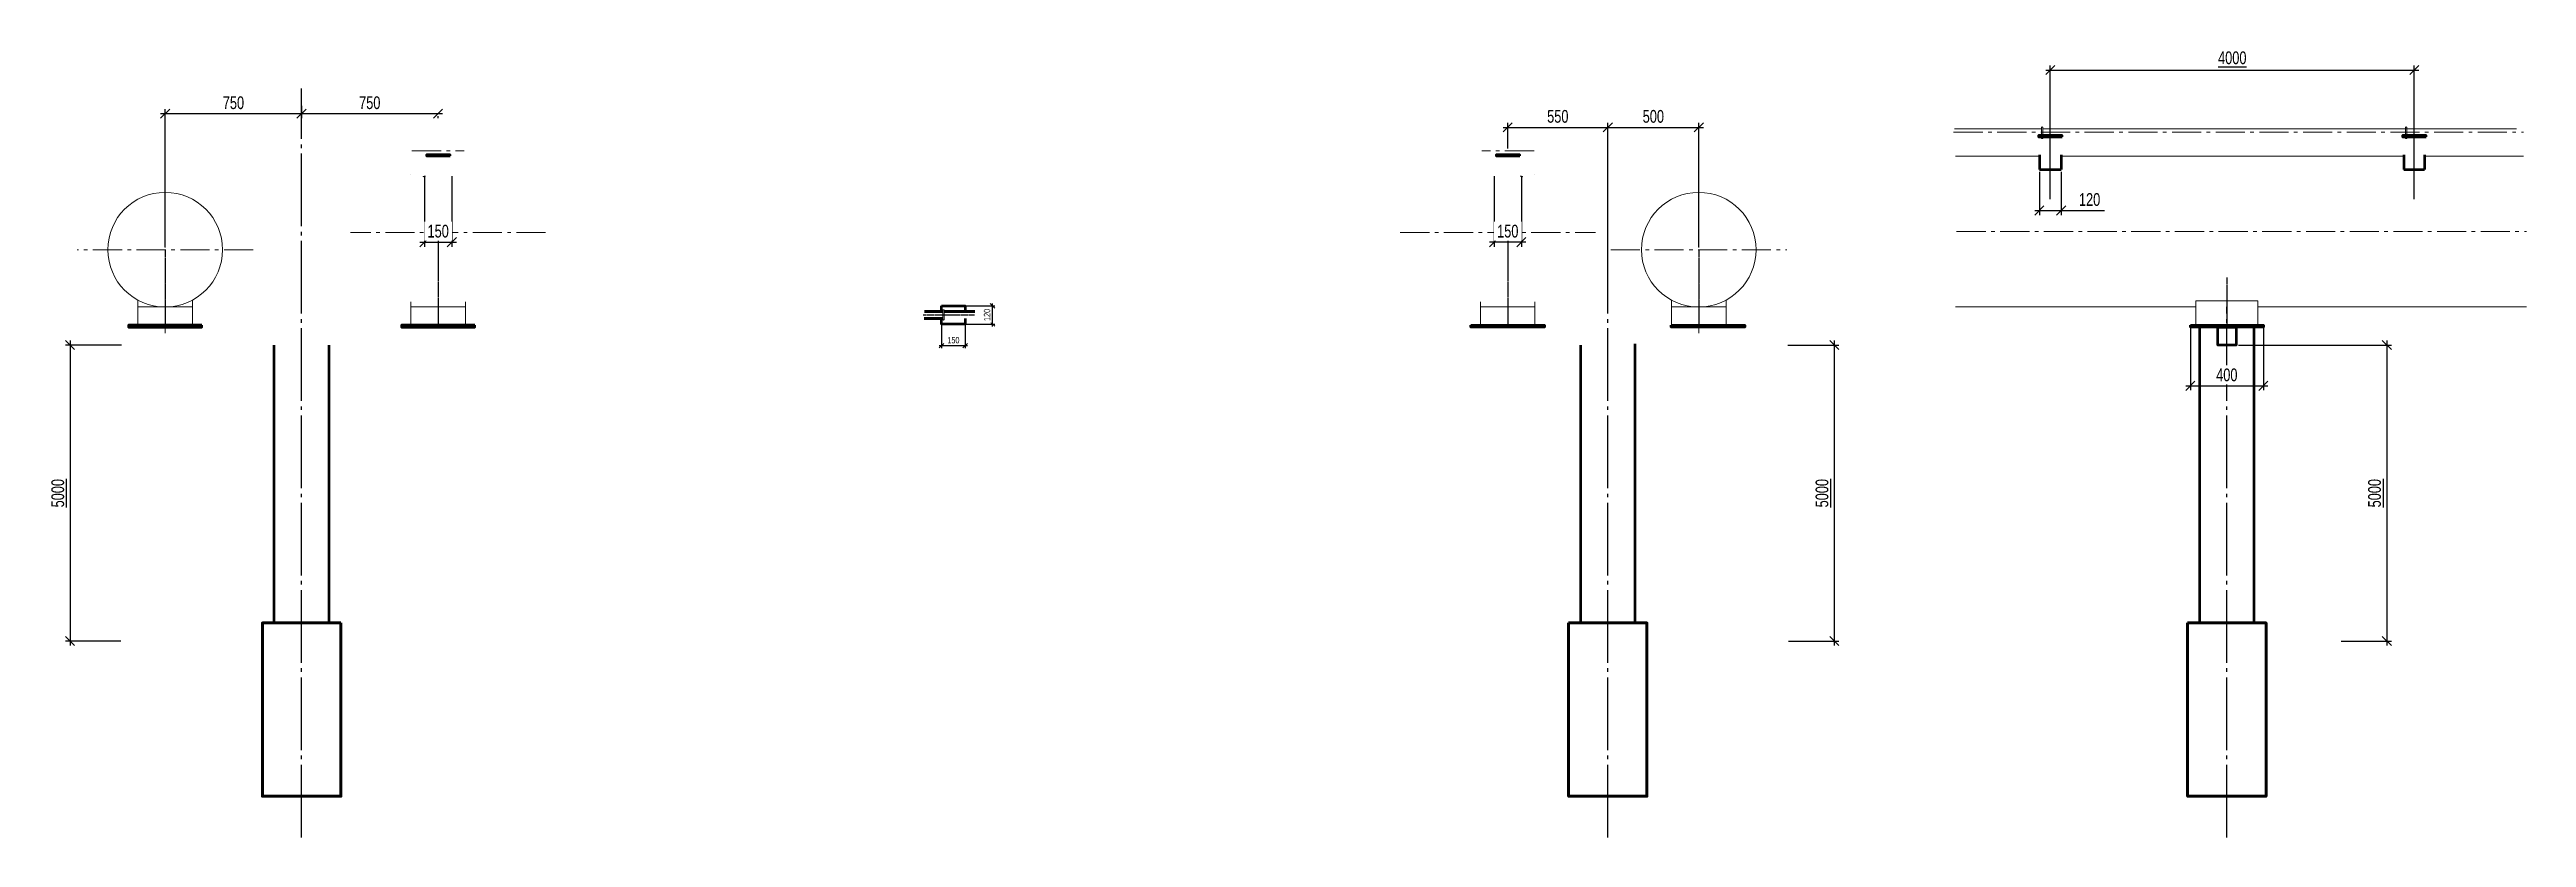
# Model space of a CAD drawing. Header units: inches. Extents: x -228863 to 215834, y 14270 to 189847.
# Drawn here: x -90952 to -77343, y 15257 to 19589 of the extents above; entities that cross this region are included whole.
import ezdxf

# ---------------------------------------------------------------- set-up
doc = ezdxf.new("R2010")
doc.units = ezdxf.units.IN
doc.header["$MEASUREMENT"] = 0
for name, pattern in [('ГОСТ 2.303 5', [24, 20, -1.5, 1, -1.5]), ('ГОСТ 2.303 6', [12, 8, -1.5, 1, -1.5]), ('Осевая', [21, 15, -2, 2, -2])]:
    doc.linetypes.add(name, pattern=pattern)
doc.layers.get('0').update_dxf_attribs({"linetype": 'CONTINUOUS', "lineweight": 20})
doc.layers.get('Defpoints').update_dxf_attribs({"linetype": 'CONTINUOUS'})
for name, color, linetype, lineweight in [('Задание строителям', 7, 'CONTINUOUS', 60), ('СПДС_РАЗМЕРЫ', 7, 'CONTINUOUS', 25), ('ТХ_Опоры монт.', 36, 'CONTINUOUS', 20), ('ТХ_Трубы_детали', 1, 'CONTINUOUS', 60)]:
    doc.layers.add(name, color=color, linetype=linetype, lineweight=lineweight)
doc.layers.add('Строительная часть', color=3, linetype='CONTINUOUS')
doc.layers.add('ТХ_Оси труб.', color=3, linetype='Осевая')
doc.styles.get("Standard").update_dxf_attribs({"font": 'txt', "width": 0.75})
doc.dimstyles.new('СПДС', dxfattribs={"dimtxt": 3.5, "dimasz": 2.5, "dimexe": 1.25, "dimexo": 0.65, "dimgap": 1.25, "dimtad": 1, "dimdec": 0, "dimtxsty": 'Standard', "dimblk": 'OBLIQUE', "dimblk1": 'OBLIQUE', "dimblk2": 'OBLIQUE', "dimcen": 2.5, "dimdle": 1.25, "dimclrt": 256, "dimadec": 0, "dimazin": 2, "dimtfac": 0.75, "dimtmove": 1, "dimatfit": 3, "dimfxl": 1, "dimtvp": 1, "dimtfill": 1, "dimtolj": 1, "dimarcsym": 1})

msp = doc.modelspace()

# ---------------------------------------------------------------- blocks, each defined once
blk = doc.blocks.new('*U83')
at = {"layer": 'ТХ_Опоры монт.'}
for p, q in [((-150, -381.57568), (-150, -510)), ((150, -510), (150, -381.57568)), ((150, -410), (-150, -410)), ((-150, -510), (150, -510))]:
    blk.add_line(p, q, dxfattribs=at)
at = {"layer": 'ТХ_Оси труб.'}
for p, q in [((0, 0), (0, -510)), ((0, -54), (0, -154))]:
    blk.add_line(p, q, dxfattribs=at)
blk = doc.blocks.new('*U101')
at = {"layer": 'ТХ_Опоры монт.'}
for p, q in [((-150, -276.99278), (-150, -415)), ((150, -315), (-150, -315)), ((150, -415), (150, -276.99278)), ((-150, -415), (150, -415))]:
    blk.add_line(p, q, dxfattribs=at)
at = {"layer": 'ТХ_Оси труб.'}
for p, q in [((0, 0), (0, -415)), ((0, -54), (0, -154))]:
    blk.add_line(p, q, dxfattribs=at)
blk = doc.blocks.new('_Oblique')
at = {"color": 0, "linetype": 'ByBlock', "lineweight": -2}
blk.add_line((-0.5, -0.5), (0.5, 0.5), dxfattribs=at)
blk = doc.blocks.new('*D62')
at = {"layer": 'Defpoints', "color": 0}
for p in [(-81414, 17964), (-81411, 16337), (-81146, 16337)]:
    blk.add_point(p, dxfattribs=at)
at = {"layer": 'СПДС_РАЗМЕРЫ', "color": 0, "lineweight": -2}
for p, q in [((-81146, 17989), (-81146, 16312)), ((-81401, 17964), (-81121, 17964)), ((-81398, 16337), (-81121, 16337))]:
    blk.add_line(p, q, dxfattribs=at)
at = {"layer": 'СПДС_РАЗМЕРЫ', "color": 0, "lineweight": -2, "xscale": 50, "yscale": 50, "zscale": 50}
for p, rotation in [((-81146, 17964), 90), ((-81146, 16337), 270)]:
    blk.add_blockref('_Oblique', p, dxfattribs=dict(at, rotation=rotation))
at = {"layer": 'СПДС_РАЗМЕРЫ', "linetype": 'ByBlock', "ltscale": 20, "insert": (-81213, 17150), "char_height": 70, "attachment_point": 5, "rotation": 90}
blk.add_mtext('\\A1;\\L5000', dxfattribs=at)
blk = doc.blocks.new('*D72')
at = {"layer": 'Defpoints', "color": 0}
for p in [(-82390, 19161), (-82940, 19032), (-82390, 19023)]:
    blk.add_point(p, dxfattribs=at)
at = {"layer": 'СПДС_РАЗМЕРЫ', "color": 0, "lineweight": -2}
for p, q in [((-82965, 19161), (-82365, 19161)), ((-82940, 19045), (-82940, 19186)), ((-82390, 19036), (-82390, 19186))]:
    blk.add_line(p, q, dxfattribs=at)
at = {"layer": 'СПДС_РАЗМЕРЫ', "color": 0, "lineweight": -2, "xscale": 50, "yscale": 50, "zscale": 50, "rotation": 180}
blk.add_blockref('_Oblique', (-82940, 19161), dxfattribs=at)
at = {"layer": 'СПДС_РАЗМЕРЫ', "color": 0, "lineweight": -2, "xscale": 50, "yscale": 50, "zscale": 50}
blk.add_blockref('_Oblique', (-82390, 19161), dxfattribs=at)
at = {"layer": 'СПДС_РАЗМЕРЫ', "linetype": 'ByBlock', "ltscale": 20, "insert": (-82665, 19221), "char_height": 70, "attachment_point": 5, "bg_fill": 3, "box_fill_scale": 1.25, "bg_fill_color": 256, "bg_fill_true_color": 13158600, "bg_fill_transparency": 0}
blk.add_mtext('\\A1;550', dxfattribs=at)
blk = doc.blocks.new('*D81')
at = {"layer": 'Defpoints', "color": 0}
for p in [(-77959, 19476), (-79959, 18753), (-77959, 18753)]:
    blk.add_point(p, dxfattribs=at)
at = {"layer": 'СПДС_РАЗМЕРЫ', "color": 0, "lineweight": -2}
for p, q in [((-79984, 19476), (-77934, 19476)), ((-79959, 18766), (-79959, 19501)), ((-77959, 18766), (-77959, 19501))]:
    blk.add_line(p, q, dxfattribs=at)
at = {"layer": 'СПДС_РАЗМЕРЫ', "color": 0, "lineweight": -2, "xscale": 50, "yscale": 50, "zscale": 50, "rotation": 180}
blk.add_blockref('_Oblique', (-79959, 19476), dxfattribs=at)
at = {"layer": 'СПДС_РАЗМЕРЫ', "color": 0, "lineweight": -2, "xscale": 50, "yscale": 50, "zscale": 50}
blk.add_blockref('_Oblique', (-77959, 19476), dxfattribs=at)
at = {"layer": 'СПДС_РАЗМЕРЫ', "linetype": 'ByBlock', "ltscale": 20, "insert": (-78959, 19543), "char_height": 70, "attachment_point": 5}
blk.add_mtext('\\A1;\\L4000', dxfattribs=at)
blk = doc.blocks.new('*D85')
at = {"layer": 'Defpoints', "color": 0}
for p in [(-83015, 18905), (-82865, 18905)]:
    blk.add_point(p, dxfattribs=at)
at = {"layer": 'СПДС_РАЗМЕРЫ', "color": 0, "lineweight": -2}
for p, q in [((-83015, 18892), (-83015, 18505)), ((-82865, 18892), (-82865, 18505)), ((-82840, 18530), (-83040, 18530))]:
    blk.add_line(p, q, dxfattribs=at)
at = {"layer": 'СПДС_РАЗМЕРЫ', "color": 0, "lineweight": -2, "xscale": 50, "yscale": 50, "zscale": 50, "rotation": 180}
blk.add_blockref('_Oblique', (-83015, 18530), dxfattribs=at)
at = {"layer": 'СПДС_РАЗМЕРЫ', "color": 0, "lineweight": -2, "xscale": 50, "yscale": 50, "zscale": 50}
blk.add_blockref('_Oblique', (-82865, 18530), dxfattribs=at)
at = {"layer": 'СПДС_РАЗМЕРЫ', "linetype": 'ByBlock', "ltscale": 20, "insert": (-82940, 18590), "char_height": 70, "attachment_point": 5, "bg_fill": 3, "box_fill_scale": 1.25, "bg_fill_color": 256, "bg_fill_true_color": 13158600, "bg_fill_transparency": 0}
blk.add_mtext('\\A1;150', dxfattribs=at)
at = {"layer": 'Defpoints', "color": 0}
blk.add_point((-83015, 18530), dxfattribs=at)
blk = doc.blocks.new('*D88')
at = {"layer": 'Defpoints', "color": 0}
for p in [(-78938, 17964), (-78374, 16337), (-78110, 16337)]:
    blk.add_point(p, dxfattribs=at)
at = {"layer": 'СПДС_РАЗМЕРЫ', "color": 0, "lineweight": -2}
for p, q in [((-78110, 17989), (-78110, 16312)), ((-78925, 17964), (-78085, 17964)), ((-78361, 16337), (-78085, 16337))]:
    blk.add_line(p, q, dxfattribs=at)
at = {"layer": 'СПДС_РАЗМЕРЫ', "color": 0, "lineweight": -2, "xscale": 50, "yscale": 50, "zscale": 50}
for p, rotation in [((-78110, 17964), 90), ((-78110, 16337), 270)]:
    blk.add_blockref('_Oblique', p, dxfattribs=dict(at, rotation=rotation))
at = {"layer": 'СПДС_РАЗМЕРЫ', "linetype": 'ByBlock', "ltscale": 20, "insert": (-78177, 17150), "char_height": 70, "attachment_point": 5, "rotation": 90}
blk.add_mtext('\\A1;\\L5000', dxfattribs=at)
blk = doc.blocks.new('*D92')
at = {"layer": 'СПДС_РАЗМЕРЫ', "color": 0, "lineweight": -2}
for p, q in [((-86051, 18073), (-86051, 17948)), ((-85921, 18073), (-85921, 17948)), ((-86064, 17961), (-85909, 17961))]:
    blk.add_line(p, q, dxfattribs=at)
at = {"layer": 'СПДС_РАЗМЕРЫ', "color": 0, "lineweight": -2, "xscale": 25, "yscale": 25, "zscale": 25, "rotation": 180}
blk.add_blockref('_Oblique', (-86051, 17961), dxfattribs=at)
at = {"layer": 'СПДС_РАЗМЕРЫ', "color": 0, "lineweight": -2, "xscale": 25, "yscale": 25, "zscale": 25}
blk.add_blockref('_Oblique', (-85921, 17961), dxfattribs=at)
at = {"layer": 'СПДС_РАЗМЕРЫ', "linetype": 'ByBlock', "ltscale": 20, "insert": (-85986, 17991), "char_height": 35, "attachment_point": 5, "bg_fill": 3, "box_fill_scale": 1.25, "bg_fill_color": 256, "bg_fill_true_color": 13158600, "bg_fill_transparency": 0}
blk.add_mtext('\\A1;150', dxfattribs=at)
at = {"layer": 'Defpoints', "color": 0}
for p in [(-86051, 18080), (-85921, 18080), (-85921, 17961)]:
    blk.add_point(p, dxfattribs=at)
blk = doc.blocks.new('*D93')
at = {"layer": 'Defpoints', "color": 0}
for p in [(-85921, 18180), (-85921, 18080)]:
    blk.add_point(p, dxfattribs=at)
at = {"layer": 'СПДС_РАЗМЕРЫ', "color": 0, "lineweight": -2}
for p, q in [((-85915, 18180), (-85759, 18180)), ((-85771, 18067), (-85771, 18192)), ((-85915, 18080), (-85759, 18080))]:
    blk.add_line(p, q, dxfattribs=at)
at = {"layer": 'СПДС_РАЗМЕРЫ', "color": 0, "lineweight": -2, "xscale": 25, "yscale": 25, "zscale": 25}
for p, rotation in [((-85771, 18180), 90), ((-85771, 18080), 270)]:
    blk.add_blockref('_Oblique', p, dxfattribs=dict(at, rotation=rotation))
at = {"layer": 'СПДС_РАЗМЕРЫ', "linetype": 'ByBlock', "ltscale": 20, "insert": (-85801, 18130), "char_height": 35, "attachment_point": 5, "rotation": 90, "bg_fill": 3, "box_fill_scale": 1.25, "bg_fill_color": 256, "bg_fill_true_color": 13158600, "bg_fill_transparency": 0}
blk.add_mtext('\\A1;120', dxfattribs=at)
at = {"layer": 'Defpoints', "color": 0}
blk.add_point((-85771, 18180), dxfattribs=at)
blk = doc.blocks.new('*U60')
at = {"layer": 'ТХ_Опоры монт.'}
for p, q in [((-150, -276.99278), (-150, -415)), ((150, -315), (-150, -315)), ((150, -415), (150, -276.99278)), ((-150, -415), (150, -415))]:
    blk.add_line(p, q, dxfattribs=at)
at = {"layer": 'ТХ_Оси труб.'}
for p, q in [((0, 0), (0, -415)), ((0, -54), (0, -154))]:
    blk.add_line(p, q, dxfattribs=at)
blk = doc.blocks.new('*D94')
at = {"layer": 'Defpoints', "color": 0}
for p in [(-90544, 17964), (-90840, 16337), (-90547, 16337)]:
    blk.add_point(p, dxfattribs=at)
at = {"layer": 'СПДС_РАЗМЕРЫ', "color": 0, "lineweight": -2}
for p, q in [((-90840, 17989), (-90840, 16312)), ((-90557, 17964), (-90865, 17964)), ((-90560, 16337), (-90865, 16337))]:
    blk.add_line(p, q, dxfattribs=at)
at = {"layer": 'СПДС_РАЗМЕРЫ', "color": 0, "lineweight": -2, "xscale": 50, "yscale": 50, "zscale": 50}
for p, rotation in [((-90840, 17964), 90), ((-90840, 16337), 270)]:
    blk.add_blockref('_Oblique', p, dxfattribs=dict(at, rotation=rotation))
at = {"layer": 'СПДС_РАЗМЕРЫ', "linetype": 'ByBlock', "ltscale": 50, "insert": (-90907, 17150), "char_height": 70, "attachment_point": 5, "rotation": 90}
blk.add_mtext('\\A1;\\L5000', dxfattribs=at)
blk = doc.blocks.new('*D95')
at = {"layer": 'Defpoints', "color": 0}
for p in [(-89568, 19292), (-89568, 19236), (-88818, 19236)]:
    blk.add_point(p, dxfattribs=at)
at = {"layer": 'СПДС_РАЗМЕРЫ', "color": 0, "lineweight": -2}
for p, q in [((-88793, 19236), (-89592, 19236)), ((-89568, 19279), (-89568, 19211)), ((-88818, 19223), (-88818, 19211))]:
    blk.add_line(p, q, dxfattribs=at)
at = {"layer": 'СПДС_РАЗМЕРЫ', "color": 0, "lineweight": -2, "xscale": 50, "yscale": 50, "zscale": 50, "rotation": 180}
blk.add_blockref('_Oblique', (-89568, 19236), dxfattribs=at)
at = {"layer": 'СПДС_РАЗМЕРЫ', "color": 0, "lineweight": -2, "xscale": 50, "yscale": 50, "zscale": 50}
blk.add_blockref('_Oblique', (-88818, 19236), dxfattribs=at)
at = {"layer": 'СПДС_РАЗМЕРЫ', "linetype": 'ByBlock', "ltscale": 20, "insert": (-89193, 19296), "char_height": 70, "attachment_point": 5, "bg_fill": 3, "box_fill_scale": 1.25, "bg_fill_color": 256, "bg_fill_true_color": 13158600, "bg_fill_transparency": 0}
blk.add_mtext('\\A1;750', dxfattribs=at)
blk = doc.blocks.new('*D96')
at = {"layer": 'Defpoints', "color": 0}
for p in [(-88892, 18905), (-88742, 18905)]:
    blk.add_point(p, dxfattribs=at)
at = {"layer": 'СПДС_РАЗМЕРЫ', "color": 0, "lineweight": -2}
for p, q in [((-88892, 18892), (-88892, 18505)), ((-88742, 18892), (-88742, 18505)), ((-88917, 18530), (-88717, 18530))]:
    blk.add_line(p, q, dxfattribs=at)
at = {"layer": 'СПДС_РАЗМЕРЫ', "color": 0, "lineweight": -2, "xscale": 50, "yscale": 50, "zscale": 50, "rotation": 180}
blk.add_blockref('_Oblique', (-88892, 18530), dxfattribs=at)
at = {"layer": 'СПДС_РАЗМЕРЫ', "color": 0, "lineweight": -2, "xscale": 50, "yscale": 50, "zscale": 50}
blk.add_blockref('_Oblique', (-88742, 18530), dxfattribs=at)
at = {"layer": 'СПДС_РАЗМЕРЫ', "linetype": 'ByBlock', "ltscale": 20, "insert": (-88817, 18590), "char_height": 70, "attachment_point": 5, "bg_fill": 3, "box_fill_scale": 1.25, "bg_fill_color": 256, "bg_fill_true_color": 13158600, "bg_fill_transparency": 0}
blk.add_mtext('\\A1;150', dxfattribs=at)
at = {"layer": 'Defpoints', "color": 0}
blk.add_point((-88742, 18530), dxfattribs=at)
blk = doc.blocks.new('*D99')
at = {"layer": 'Defpoints', "color": 0}
for p in [(-90317, 19236), (-89568, 19236), (-90317, 18489)]:
    blk.add_point(p, dxfattribs=at)
at = {"layer": 'СПДС_РАЗМЕРЫ', "color": 0, "lineweight": -2}
for p, q in [((-89542, 19236), (-90342, 19236)), ((-90317, 18502), (-90317, 19261)), ((-89568, 19249), (-89568, 19261))]:
    blk.add_line(p, q, dxfattribs=at)
at = {"layer": 'СПДС_РАЗМЕРЫ', "color": 0, "lineweight": -2, "xscale": 50, "yscale": 50, "zscale": 50, "rotation": 180}
blk.add_blockref('_Oblique', (-90317, 19236), dxfattribs=at)
at = {"layer": 'СПДС_РАЗМЕРЫ', "color": 0, "lineweight": -2, "xscale": 50, "yscale": 50, "zscale": 50}
blk.add_blockref('_Oblique', (-89568, 19236), dxfattribs=at)
at = {"layer": 'СПДС_РАЗМЕРЫ', "linetype": 'ByBlock', "ltscale": 20, "insert": (-89942, 19296), "char_height": 70, "attachment_point": 5, "bg_fill": 3, "box_fill_scale": 1.25, "bg_fill_color": 256, "bg_fill_true_color": 13158600, "bg_fill_transparency": 0}
blk.add_mtext('\\A1;750', dxfattribs=at)
blk = doc.blocks.new('*D100')
at = {"layer": 'Defpoints', "color": 0}
for p in [(-81890, 19161), (-82390, 18489), (-81890, 18489)]:
    blk.add_point(p, dxfattribs=at)
at = {"layer": 'СПДС_РАЗМЕРЫ', "color": 0, "lineweight": -2}
for p, q in [((-82415, 19161), (-81865, 19161)), ((-82390, 18502), (-82390, 19186)), ((-81890, 18502), (-81890, 19186))]:
    blk.add_line(p, q, dxfattribs=at)
at = {"layer": 'СПДС_РАЗМЕРЫ', "color": 0, "lineweight": -2, "xscale": 50, "yscale": 50, "zscale": 50, "rotation": 180}
blk.add_blockref('_Oblique', (-82390, 19161), dxfattribs=at)
at = {"layer": 'СПДС_РАЗМЕРЫ', "color": 0, "lineweight": -2, "xscale": 50, "yscale": 50, "zscale": 50}
blk.add_blockref('_Oblique', (-81890, 19161), dxfattribs=at)
at = {"layer": 'СПДС_РАЗМЕРЫ', "linetype": 'ByBlock', "ltscale": 20, "insert": (-82140, 19221), "char_height": 70, "attachment_point": 5, "bg_fill": 3, "box_fill_scale": 1.25, "bg_fill_color": 256, "bg_fill_true_color": 13158600, "bg_fill_transparency": 0}
blk.add_mtext('\\A1;500', dxfattribs=at)
blk = doc.blocks.new('*D102')
at = {"layer": 'Defpoints', "color": 0}
for p in [(-79189, 18077), (-78788, 18077), (-78788, 17740)]:
    blk.add_point(p, dxfattribs=at)
at = {"layer": 'СПДС_РАЗМЕРЫ', "color": 0, "lineweight": -2}
for p, q in [((-79189, 18064), (-79189, 17716)), ((-78788, 18064), (-78788, 17716)), ((-79214, 17740), (-78763, 17740))]:
    blk.add_line(p, q, dxfattribs=at)
at = {"layer": 'СПДС_РАЗМЕРЫ', "color": 0, "lineweight": -2, "xscale": 50, "yscale": 50, "zscale": 50, "rotation": 180}
blk.add_blockref('_Oblique', (-79189, 17740), dxfattribs=at)
at = {"layer": 'СПДС_РАЗМЕРЫ', "color": 0, "lineweight": -2, "xscale": 50, "yscale": 50, "zscale": 50}
blk.add_blockref('_Oblique', (-78788, 17740), dxfattribs=at)
at = {"layer": 'СПДС_РАЗМЕРЫ', "linetype": 'ByBlock', "ltscale": 20, "insert": (-78989, 17800), "char_height": 70, "attachment_point": 5, "bg_fill": 3, "box_fill_scale": 1.25, "bg_fill_color": 256, "bg_fill_true_color": 13158600, "bg_fill_transparency": 0}
blk.add_mtext('\\A1;400', dxfattribs=at)
blk = doc.blocks.new('*D104')
at = {"layer": 'Defpoints', "color": 0}
for p in [(-80019, 18929), (-79899, 18929), (-79899, 18704)]:
    blk.add_point(p, dxfattribs=at)
at = {"layer": 'СПДС_РАЗМЕРЫ', "color": 0, "lineweight": -2}
for p, q in [((-80019, 18916), (-80019, 18679)), ((-79899, 18916), (-79899, 18679)), ((-80044, 18704), (-79874, 18704)), ((-79899, 18704), (-79661, 18704))]:
    blk.add_line(p, q, dxfattribs=at)
at = {"layer": 'СПДС_РАЗМЕРЫ', "color": 0, "lineweight": -2, "xscale": 50, "yscale": 50, "zscale": 50, "rotation": 180}
blk.add_blockref('_Oblique', (-80019, 18704), dxfattribs=at)
at = {"layer": 'СПДС_РАЗМЕРЫ', "color": 0, "lineweight": -2, "xscale": 50, "yscale": 50, "zscale": 50}
blk.add_blockref('_Oblique', (-79899, 18704), dxfattribs=at)
at = {"layer": 'СПДС_РАЗМЕРЫ', "linetype": 'ByBlock', "ltscale": 20, "insert": (-79743, 18764), "char_height": 70, "attachment_point": 5, "bg_fill": 3, "box_fill_scale": 1.25, "bg_fill_color": 256, "bg_fill_true_color": 13158600, "bg_fill_transparency": 0}
blk.add_mtext('\\A1;120', dxfattribs=at)

# ---------------------------------------------------------------- dimensions: what is measured, and where the dimension line sits
at = {"layer": 'СПДС_РАЗМЕРЫ'}
dim = msp.add_linear_dim(base=(-77959.101, 19476), p1=(-79959.101, 18752.787), p2=(-77959.101, 18752.787), text='%%U4000', dimstyle='СПДС', override={"dimscale": 20, "dimtmove": 1, "dimtfill": 0, "dimarcsym": 0}, dxfattribs=at)
dim.commit()
dim.dimension.update_dxf_attribs({"geometry": '*D81', "text_midpoint": (-78959.101, 19543)})
dim = msp.add_linear_dim(base=(-89567.5, 19236.100791805), p1=(-88818, 19236.100791805), p2=(-89567.5, 19291.986269694), angle=180, dimstyle='СПДС', override={"dimscale": 20, "dimtfill": 1, "dimtfillclr": 256, "dimarcsym": 0}, dxfattribs=at)
dim.commit()
dim.dimension.update_dxf_attribs({"geometry": '*D95', "text_midpoint": (-89192.75, 19296.100791805)})
for base, p1, p2, picture, middle in [((-90839.527, 16337.202), (-90543.553, 17963.526), (-90546.598, 16337.202), '*D94', (-90906.527, 17150.364)), ((-81146.398, 16337.202), (-81413.898, 17963.526), (-81410.854, 16337.202), '*D62', (-81213.398, 17150.364)), ((-78109.544, 16337.202), (-78938.475, 17963.526), (-78374, 16337.202), '*D88', (-78176.544, 17150.364))]:
    dim = msp.add_linear_dim(base=base, p1=p1, p2=p2, angle=90, text='%%U5000', dimstyle='СПДС', override={"dimscale": 20, "dimtmove": 1, "dimtfill": 0, "dimarcsym": 0}, dxfattribs=at)
    dim.commit()
    dim.dimension.update_dxf_attribs({"geometry": picture, "text_midpoint": middle})

# ---------------------------------------------------------------- linework, layer by layer
at = {"linetype": 'ГОСТ 2.303 6', "ltscale": 20}
for p, q in [((-80490.077, 19134.526), (-77358.795, 19134.526)), ((-88961.08, 19031.526), (-88673.323, 19031.526)), ((-82795.573, 19031.526), (-83083.33, 19031.526)), ((-90317, 18900), (-90317, 18030.351)), ((-81890.452, 18900), (-81890.452, 18030.351)), ((-88226.952, 18583.526), (-89298.952, 18583.526)), ((-83530.5, 18583.526), (-82458.5, 18583.526)), ((-80473.897, 18588.526), (-77342.545, 18588.526)), ((-89833.75, 18488.526), (-90800.25, 18488.526)), ((-82373.702, 18488.526), (-81407.202, 18488.526))]:
    msp.add_line(p, q, dxfattribs=at)
at = {"linetype": 'ByBlock', "ltscale": 100}
for p, q in [((-88967, 18904.526), (-88967, 18904.526)), ((-82790.452, 18904.526), (-82790.452, 18904.526))]:
    msp.add_line(p, q, dxfattribs=at)
at = {"layer": 'Задание строителям', "linetype": 'ГОСТ 2.303 5', "lineweight": 25, "ltscale": 20}
msp.add_line((-78988.545, 15257.371), (-78988.545, 18173.526), dxfattribs=at)
at = {"layer": 'Задание строителям', "linetype": 'Continuous', "lineweight": 50, "ltscale": 20}
for p, q in [((-82239.952, 16437.202), (-82239.952, 17971.126)), ((-79138.545, 18063.526), (-79138.545, 16437.202)), ((-78838.545, 16437.202), (-78838.545, 18063.526)), ((-89717.5, 16437.202), (-89717.5, 17963.526)), ((-89417.5, 17963.526), (-89417.5, 16437.202)), ((-82539.952, 17963.526), (-82539.952, 16437.202)), ((-89467.5, 16437.202), (-89667.5, 16437.202)), ((-82489.952, 16437.202), (-82289.952, 16437.202)), ((-79088.545, 16437.202), (-78888.545, 16437.202))]:
    msp.add_line(p, q, dxfattribs=at)
msp.add_lwpolyline([(-79038.616, 18063.526), (-78938.475, 18063.526), (-78938.475, 17963.526), (-79038.616, 17963.526)], close=True, dxfattribs=at)
at = {"layer": 'Задание строителям', "lineweight": 60, "ltscale": 20}
for points in [[(-89351.848, 16437.202), (-89782.389, 16437.202), (-89782.389, 15484.031), (-89351.848, 15484.031)], [(-82605.604, 16437.202), (-82175.063, 16437.202), (-82175.063, 15484.031), (-82605.604, 15484.031)], [(-79204.197, 16437.202), (-78773.656, 16437.202), (-78773.656, 15484.031), (-79204.197, 15484.031)]]:
    msp.add_lwpolyline(points, close=True, dxfattribs=at)
at = {"layer": 'Строительная часть', "lineweight": 50, "ltscale": 20}
for p, q in [((-80019.101, 19009.526), (-80019.101, 18928.526)), ((-80019.101, 18928.526), (-79899.101, 18928.526)), ((-79899.101, 19009.526), (-79899.101, 18928.526)), ((-78015.601, 19009.526), (-78015.601, 18928.526)), ((-78015.601, 18928.526), (-77902.601, 18928.526)), ((-77902.601, 19009.526), (-77902.601, 18928.526)), ((-86051.351, 18148.969), (-86051.351, 18179.969))]:
    msp.add_line(p, q, dxfattribs=at)
for points in [[(-79893.101, 19109.526), (-79893.101, 19115.526), (-80023.101, 19115.526), (-80023.101, 19109.526)], [(-77893.101, 19109.526), (-77893.101, 19115.526), (-78023.101, 19115.526), (-78023.101, 19109.526)], [(-88750.999, 19004.526), (-88750.999, 19010.526), (-88880.999, 19010.526), (-88880.999, 19004.526)], [(-90114.75, 18073.526), (-90519.25, 18073.526), (-90519.25, 18063.526), (-90114.75, 18063.526)], [(-88614.75, 18073.526), (-89019.25, 18073.526), (-89019.25, 18063.526), (-88614.75, 18063.526)], [(-83142.702, 18073.526), (-82738.202, 18073.526), (-82738.202, 18063.526), (-83142.702, 18063.526)], [(-82042.702, 18073.526), (-81638.202, 18073.526), (-81638.202, 18063.526), (-82042.702, 18063.526)], [(-79188.772, 18073.526), (-78788.319, 18073.526), (-78788.319, 18063.526), (-79188.772, 18063.526)]]:
    msp.add_lwpolyline(points, close=True, dxfattribs=at)
for points in [[(-86051.351, 18179.969), (-85921.351, 18179.969), (-85921.351, 18148.969)], [(-85921.351, 18110.969), (-85921.351, 18079.969), (-86051.351, 18079.969), (-86051.351, 18110.969)]]:
    msp.add_lwpolyline(points, dxfattribs=at)
at = {"layer": 'ТХ_Опоры монт.', "linetype": 'ByBlock', "ltscale": 20}
for p, q in [((-80006.5, 19160.526), (-80006.5, 19115.526)), ((-80006.5, 19106.5), (-80006.5, 19099.526)), ((-79999.5, 19099.526), (-80006.5, 19099.526)), ((-79999.5, 19160.526), (-79999.5, 19115.526)), ((-79999.5, 19106.5), (-79999.5, 19099.526)), ((-78006.5, 19160.526), (-78006.5, 19115.526)), ((-78006.5, 19106.5), (-78006.5, 19099.526)), ((-77999.5, 19099.526), (-78006.5, 19099.526)), ((-77999.5, 19160.526), (-77999.5, 19115.526)), ((-77999.5, 19106.5), (-77999.5, 19099.526)), ((-86043.452, 18155.969), (-86043.452, 18103.969)), ((-86036.452, 18155.969), (-86036.452, 18103.969))]:
    msp.add_line(p, q, dxfattribs=at)
for points in [[(-80011.798, 19109.526), (-79993.798, 19109.526), (-79993.798, 19106.5), (-80011.798, 19106.5)], [(-78011.798, 19109.526), (-77993.798, 19109.526), (-77993.798, 19106.5), (-78011.798, 19106.5)]]:
    msp.add_lwpolyline(points, close=True, dxfattribs=at)
for centre, start, end in [((-80003, 19159.476), 16.6992441, 163.3007558), ((-78003, 19159.476), 16.6992441, 163.3007558), ((-86039.952, 18154.919), 16.6992441, 163.3007558), ((-86039.952, 18105.019), 196.6992442, 343.3007559)]:
    msp.add_arc(centre, 3.654, start, end, dxfattribs=at)
at = {"layer": 'ТХ_Оси труб.'}
for p, q in [((-78988.545, 18336.026), (-78988.545, 18073.526)), ((-78988.545, 18282.026), (-78988.545, 18182.026)), ((-86151.952, 18130.003), (-85870.667, 18129.969))]:
    msp.add_line(p, q, dxfattribs=at)
at = {"layer": 'ТХ_Трубы_детали', "lineweight": 15, "ltscale": 20}
for p, q in [((-80485.629, 19153.526), (-80006.5, 19153.526)), ((-79999.5, 19153.526), (-79985.807, 19153.526)), ((-79985.807, 19153.526), (-77398, 19153.526)), ((-77999.5, 19153.526), (-77985.807, 19153.526)), ((-80479.5, 19003.526), (-80019.101, 19003.526)), ((-79899.101, 19003.526), (-78015.601, 19003.526)), ((-77902.601, 19003.526), (-77358.864, 19003.526)), ((-80479.5, 18173.526), (-79158.545, 18173.526)), ((-78818.545, 18173.526), (-77342.545, 18173.526))]:
    msp.add_line(p, q, dxfattribs=at)
at = {"layer": 'ТХ_Трубы_детали'}
for p, q in [((-86043.452, 18110.969), (-86146.425, 18111.003)), ((-86144.525, 18149.003), (-86043.452, 18148.969)), ((-86036.452, 18148.969), (-85868.751, 18149.003))]:
    msp.add_line(p, q, dxfattribs=at)
at = {"layer": 'ТХ_Трубы_детали', "lineweight": 20, "ltscale": 20}
for centre in [(-90317, 18488.526), (-81890.452, 18488.526)]:
    msp.add_circle(centre, 315, dxfattribs=at)

# ---------------------------------------------------------------- block references
at = {"ltscale": 20, "xscale": -1}
msp.add_blockref('*U60', (-90317, 18488.526), dxfattribs=at)
at = {"ltscale": 20}
msp.add_blockref('*U101', (-81890.452, 18488.526), dxfattribs=at)
at = {"layer": 'Строительная часть', "lineweight": 50, "ltscale": 20, "xscale": -1}
msp.add_blockref('*U83', (-88817, 18583.526), dxfattribs=at)
at = {"layer": 'Строительная часть', "lineweight": 50, "ltscale": 20}
msp.add_blockref('*U83', (-82940.452, 18583.526), dxfattribs=at)

msp.set_redraw_order([(e.dxf.handle, doc.entitydb.next_handle()) for e in msp.query("TEXT MTEXT ATTDEF DIMENSION ARC_DIMENSION")])  # texts and dimensions are drawn at this point

# ---------------------------------------------------------------- next in the draw order: linework, layer by layer
at = {"layer": 'Задание строителям', "linetype": 'ГОСТ 2.303 5', "lineweight": 25, "ltscale": 20}
msp.add_line((-89567.5, 15257.371), (-89567.5, 19374), dxfattribs=at)

# ---------------------------------------------------------------- next in the draw order: dimensions: what is measured, and where the dimension line sits
at = {"layer": 'СПДС_РАЗМЕРЫ'}
for base, p1, p2, override, picture, middle in [((-82389.952, 19161), (-82940.25, 19031.526), (-82389.952, 19023), {"dimscale": 20, "dimtfill": 1, "dimtfillclr": 256, "dimarcsym": 0}, '*D72', (-82665.101, 19221)), ((-78788.319, 17740.5), (-79188.772, 18076.526), (-78788.319, 18076.526), {"dimscale": 20, "dimtmove": 1}, '*D102', (-78988.545, 17800.5))]:
    dim = msp.add_linear_dim(base=base, p1=p1, p2=p2, dimstyle='СПДС', override=override, dxfattribs=at)
    dim.commit()
    dim.dimension.update_dxf_attribs({"geometry": picture, "text_midpoint": middle})
for base, p1, p2, picture, middle in [((-79899.101, 18703.526), (-80019.101, 18928.526), (-79899.101, 18928.526), '*D104', (-79743, 18711.5)), ((-83015.452, 18529.526), (-82865.452, 18904.526), (-83015.452, 18904.526), '*D85', (-82940.452, 18529.526))]:
    dim = msp.add_linear_dim(base=base, p1=p1, p2=p2, dimstyle='СПДС', override={"dimscale": 20, "dimtmove": 1}, dxfattribs=at)
    dim.commit()
    dim.dimension.update_dxf_attribs({"geometry": picture, "text_midpoint": middle, "dimtype": 160})
dim = msp.add_linear_dim(base=(-88742, 18529.526), p1=(-88892, 18904.526), p2=(-88742, 18904.526), angle=180, dimstyle='СПДС', override={"dimscale": 20, "dimtmove": 1}, dxfattribs=at)
dim.commit()
dim.dimension.update_dxf_attribs({"geometry": '*D96', "text_midpoint": (-88817, 18529.526), "dimtype": 160})
dim = msp.add_linear_dim(base=(-85921.351, 17960.75), p1=(-86051.351, 18079.969), p2=(-85921.351, 18079.969), text='150', dimstyle='СПДС', override={"dimscale": 10, "dimtmove": 1}, dxfattribs=at)
dim.commit()
dim.dimension.update_dxf_attribs({"geometry": '*D92', "text_midpoint": (-85986.351, 17960.75), "dimtype": 160})

# ---------------------------------------------------------------- next in the draw order: linework, layer by layer
at = {"layer": 'Задание строителям', "linetype": 'ГОСТ 2.303 5', "lineweight": 25, "ltscale": 20}
msp.add_line((-82389.952, 15257.371), (-82389.952, 19161), dxfattribs=at)
at = {"layer": 'Строительная часть', "lineweight": 50, "ltscale": 20}
for p, q in [((-88892.271, 18889.401), (-88893.948, 18894.984)), ((-82865.181, 18889.401), (-82863.504, 18894.984))]:
    msp.add_line(p, q, dxfattribs=at)
msp.add_lwpolyline([(-82874.451, 19004.526), (-82874.451, 19010.526), (-83004.451, 19010.526), (-83004.451, 19004.526)], close=True, dxfattribs=at)
at = {"layer": 'ТХ_Опоры монт.'}
msp.add_lwpolyline([(-78818.545, 18073.526), (-78818.545, 18207.94), (-79158.545, 18207.94), (-79158.545, 18073.526)], close=True, dxfattribs=at)

# ---------------------------------------------------------------- next in the draw order: dimensions: what is measured, and where the dimension line sits
at = {"layer": 'СПДС_РАЗМЕРЫ'}
dim = msp.add_linear_dim(base=(-90317, 19236.100791805), p1=(-89567.5, 19236.100791805), p2=(-90317, 18488.526384461), dimstyle='СПДС', override={"dimscale": 20, "dimtmove": 1}, dxfattribs=at)
dim.commit()
dim.dimension.update_dxf_attribs({"geometry": '*D99', "text_midpoint": (-89942.25, 19296.100791805)})
dim = msp.add_linear_dim(base=(-85771.351, 18179.969), p1=(-85921.351, 18079.969), p2=(-85921.351, 18179.969), angle=90, text='120', dimstyle='СПДС', override={"dimscale": 10, "dimtmove": 1}, dxfattribs=at)
dim.commit()
dim.dimension.update_dxf_attribs({"geometry": '*D93', "text_midpoint": (-85801.351, 18129.969)})

# ---------------------------------------------------------------- next in the draw order: dimensions: what is measured, and where the dimension line sits
dim = msp.add_linear_dim(base=(-81890.451682483, 19161), p1=(-82389.951682483, 18488.526384461), p2=(-81890.451682483, 18488.526384461), dimstyle='СПДС', override={"dimscale": 20, "dimtmove": 1}, dxfattribs=at)
dim.commit()
dim.dimension.update_dxf_attribs({"geometry": '*D100', "text_midpoint": (-82140.201682483, 19221)})

doc.saveas('drawing.dxf')
